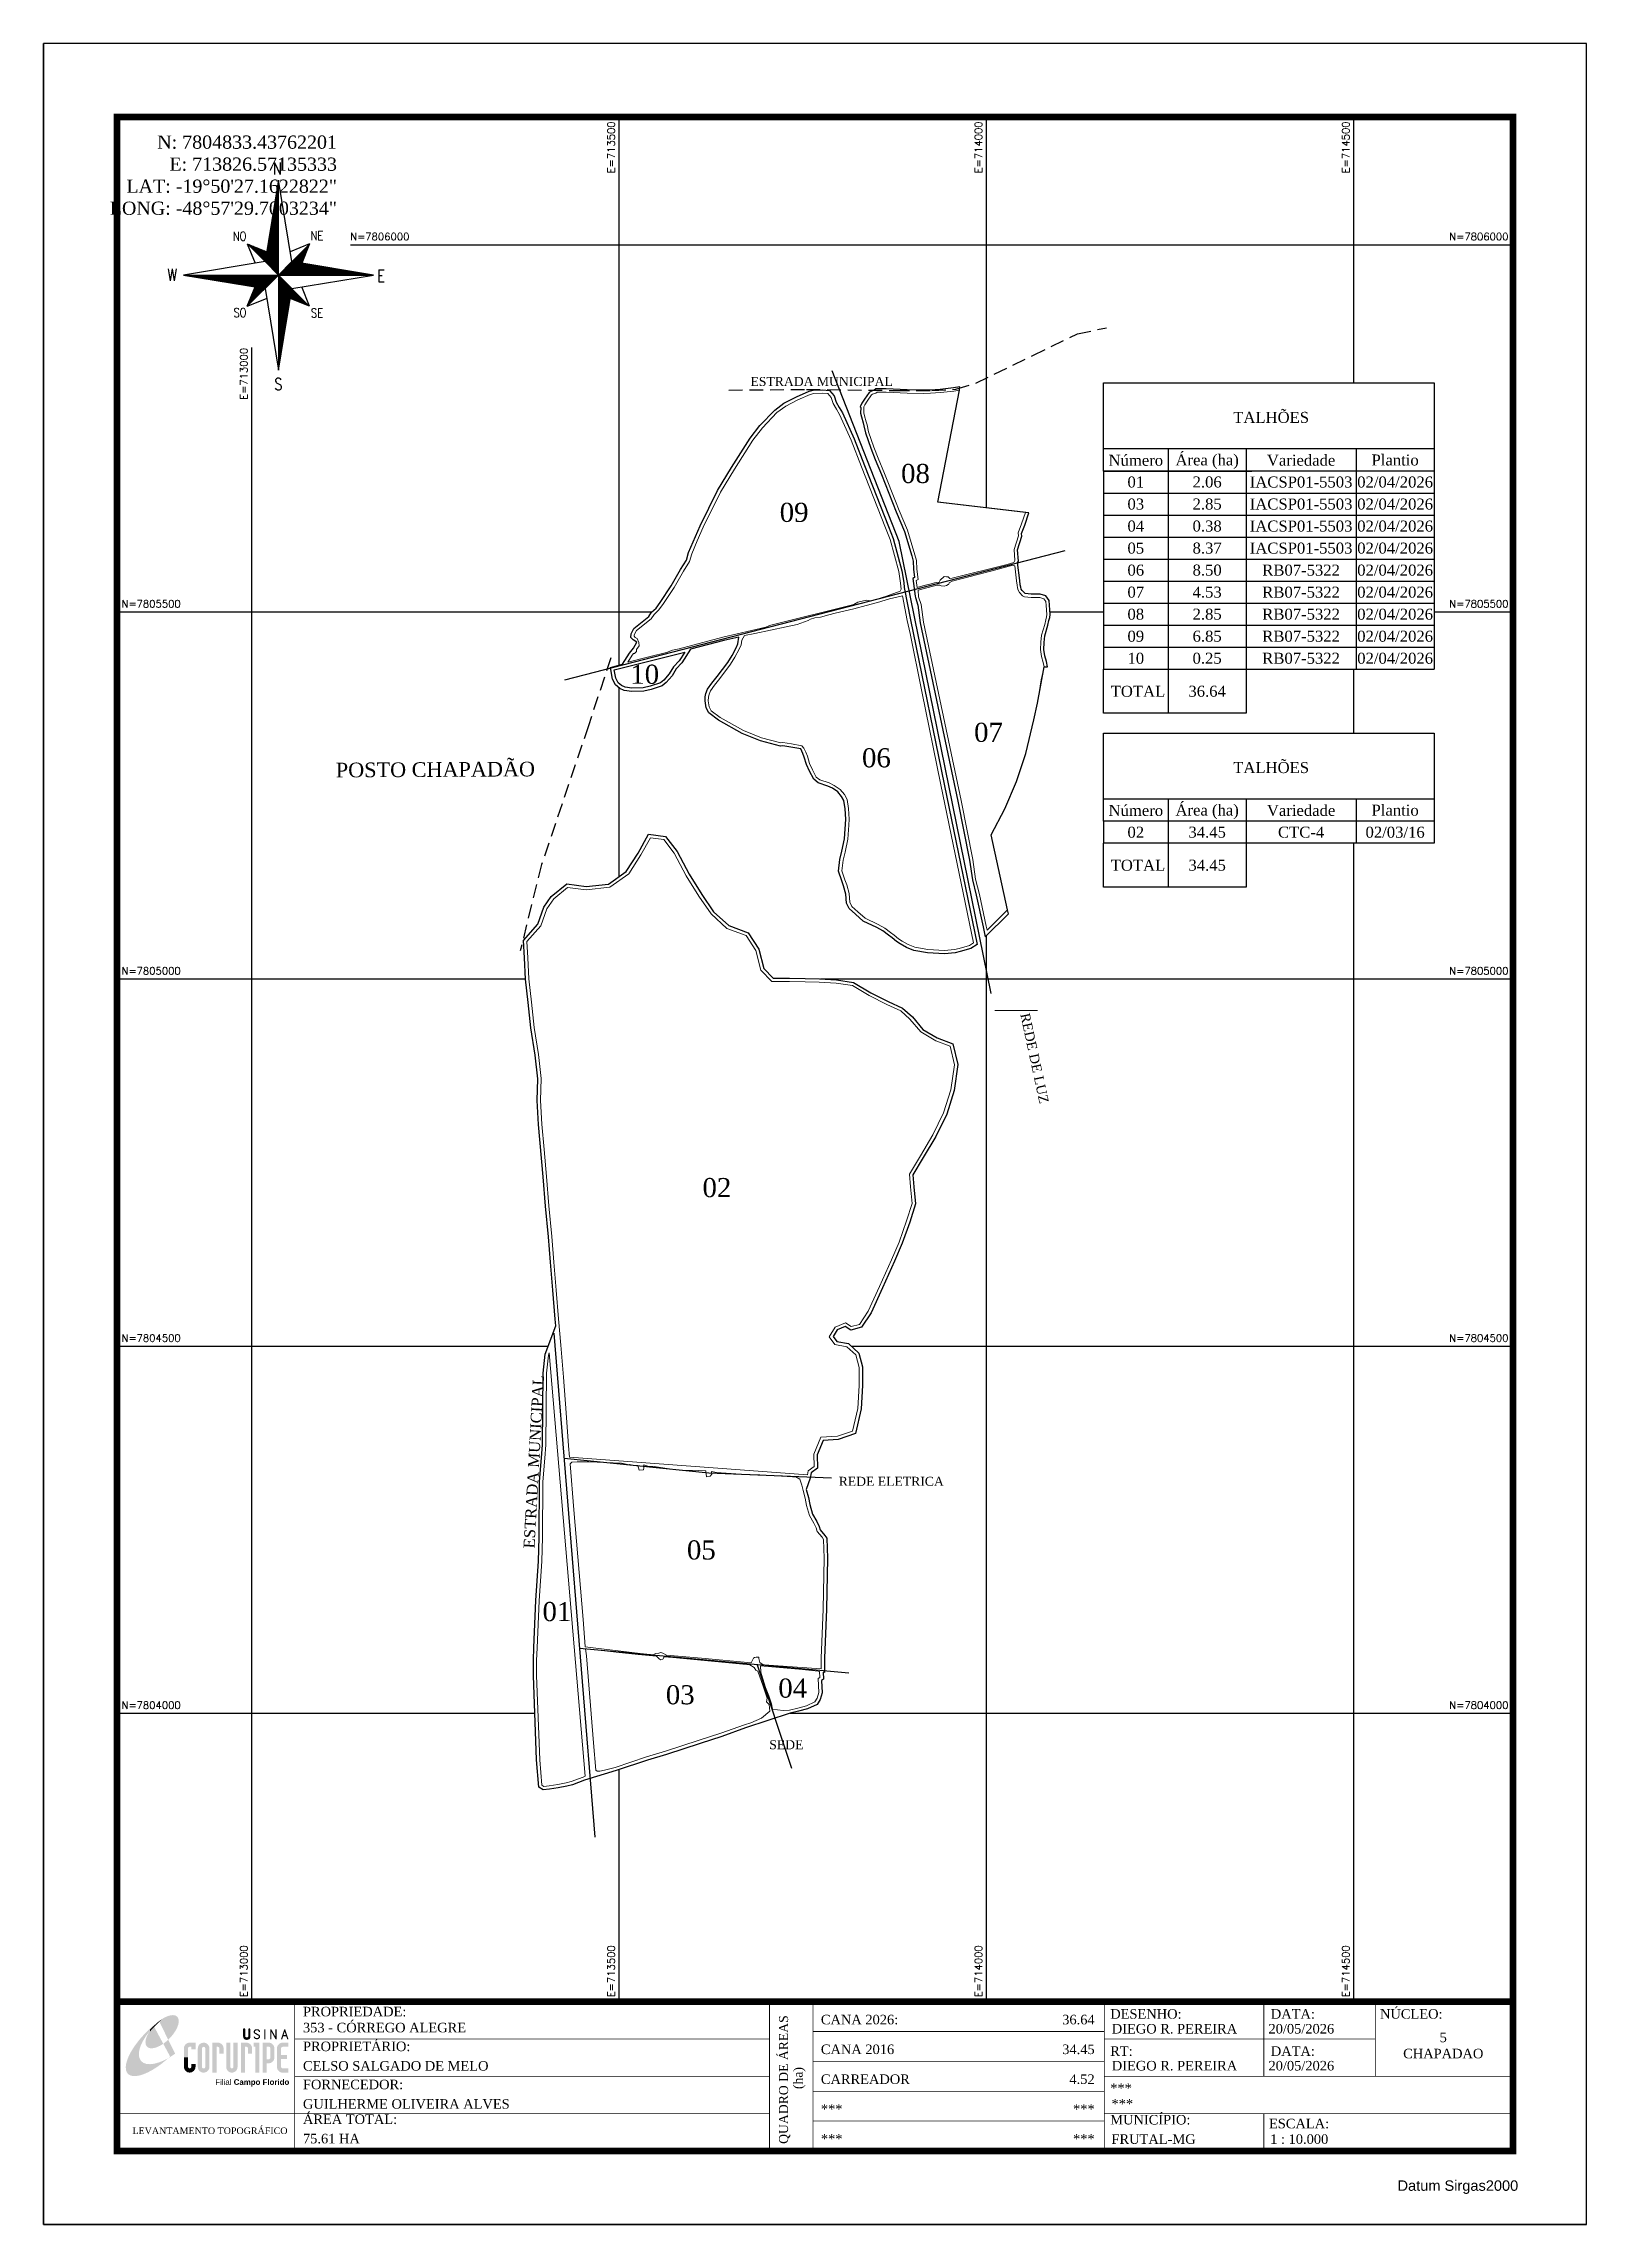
# Model space of a CAD drawing. Extents: x 712717 to 714817, y 7803304 to 7806274.
import ezdxf
from ezdxf.enums import TextEntityAlignment as Align

# ---------------------------------------------------------------- set-up
doc = ezdxf.new("R2010")
doc.units = 0
doc.header["$MEASUREMENT"] = 0
doc.linetypes.add('HIDDEN2', pattern=[0.1875, 0.125, -0.0625])
doc.linetypes.add('LIN0', pattern=[0])
for name, color, linetype, lineweight in [('0114000353', 1, 'Continuous', 25), ('0114000353004', 5, 'Continuous', 25), ('0114000353005', 5, 'Continuous', 25), ('0114000353006', 5, 'Continuous', 25), ('0114000353007', 5, 'Continuous', 25), ('0114000353008', 5, 'Continuous', 25), ('0114000353009', 5, 'Continuous', 25), ('0114000353010', 5, 'Continuous', 25), ('GRID', 8, 'Continuous', 0), ('TEXTO_DIVERSOS', 7, 'Continuous', 5)]:
    doc.layers.add(name, color=color, linetype=linetype, lineweight=lineweight)
for name, color, linetype in [('0114000353001', 5, 'Continuous'), ('0114000353002', 5, 'Continuous'), ('0114000353003', 5, 'Continuous'), ('FOLHA', 5, 'Continuous'), ('Margem', 5, 'Continuous'), ('NUMERAÇÕES', 7, 'Continuous'), ('SETA_NORTE', 3, 'Continuous'), ('TABELAS', 7, 'Continuous'), ('texto', 7, 'Continuous'), ('TG', 7, 'LIN0'), ('XTEXTOINTERNO', 7, 'Continuous')]:
    doc.layers.add(name, color=color, linetype=linetype)
doc.layers.add('MALHA', color=251, linetype='Continuous', true_color=0x505050)
doc.layers.add('NUMERAÇÕES DOS TALHÕES', color=7, linetype='Continuous', true_color=0xffffff)
doc.styles.add('AGROCAD', font='romans.shx')
doc.styles.add('AREAS', font='times.ttf')
doc.styles.add('ARIAL', font='arial.ttf')
doc.styles.add('marcelo', font='arial.ttf')
doc.styles.add('ROMANS', font='')
doc.styles.get('ROMANS').set_extended_font_data('romans.shx')

msp = doc.modelspace()

# ---------------------------------------------------------------- texts
at = {"layer": 'FOLHA', "color": 7, "insert": (712837.5, 7803431.3), "char_height": 9, "attachment_point": 4, "rotation": 0.0001, "style": 'AREAS'}
msp.add_mtext('LEVANTAMENTO TOPOGRÁFICO', dxfattribs=at)
at = {"layer": 'NUMERAÇÕES DOS TALHÕES', "color": 0, "insert": (713115.9, 7806040.3), "char_height": 18, "attachment_point": 9, "style": 'AREAS'}
msp.add_mtext('\\A1;N: 7804833.43762201\\PE: 713826.57135333\\PLAT: -19°50\'27.1622822" \\PLONG: -48°57\'29.7003234" ', dxfattribs=at)
at = {"layer": 'TABELAS', "style": 'AREAS'}
for s, p in [('TALHÕES', (714387.5, 7805766.8)), ('Número', (714203.3, 7805706.8)), ('Área (ha)', (714300.4, 7805706.8)), ('Variedade', (714428.3, 7805706.8)), ('01', (714203.3, 7805676.8)), ('2.06', (714300.4, 7805676.8)), ('IACSP01-5503', (714428.3, 7805676.8)), ('02/04/2026', (714556.3, 7805676.8)), ('03', (714203.3, 7805646.8)), ('2.85', (714300.4, 7805646.8)), ('IACSP01-5503', (714428.3, 7805646.8)), ('02/04/2026', (714556.3, 7805646.8)), ('04', (714203.3, 7805616.8)), ('0.38', (714300.4, 7805616.8)), ('IACSP01-5503', (714428.3, 7805616.8)), ('02/04/2026', (714556.3, 7805616.8)), ('05', (714203.3, 7805586.8)), ('8.37', (714300.4, 7805586.8)), ('IACSP01-5503', (714428.3, 7805586.8)), ('02/04/2026', (714556.3, 7805586.8)), ('06', (714203.3, 7805556.8)), ('8.50', (714300.4, 7805556.8)), ('RB07-5322', (714428.3, 7805556.8)), ('02/04/2026', (714556.3, 7805556.8)), ('07', (714203.3, 7805526.8)), ('4.53', (714300.4, 7805526.8)), ('RB07-5322', (714428.3, 7805526.8)), ('02/04/2026', (714556.3, 7805526.8)), ('08', (714203.3, 7805496.8)), ('2.85', (714300.4, 7805496.8)), ('RB07-5322', (714428.3, 7805496.8)), ('02/04/2026', (714556.3, 7805496.8)), ('09', (714203.3, 7805466.8)), ('6.85', (714300.4, 7805466.8)), ('RB07-5322', (714428.3, 7805466.8)), ('02/04/2026', (714556.3, 7805466.8)), ('10', (714203.3, 7805436.8)), ('0.25', (714300.4, 7805436.8)), ('RB07-5322', (714428.3, 7805436.8)), ('02/04/2026', (714556.3, 7805436.8)), ('36.64', (714300.4, 7805391.8)), ('TALHÕES', (714387.5, 7805289.9)), ('Número', (714203.3, 7805229.9)), ('Área (ha)', (714300.4, 7805229.9)), ('Variedade', (714428.3, 7805229.9)), ('02', (714203.3, 7805199.9)), ('34.45', (714300.4, 7805199.9)), ('CTC-4', (714428.3, 7805199.9)), ('02/03/16', (714556.3, 7805199.9)), ('34.45', (714300.4, 7805154.9))]:
    msp.add_text(s, height=15, dxfattribs=at).set_placement(p, align=Align.MIDDLE)
for p in [(714556.3, 7805706.8), (714556.3, 7805229.9)]:
    msp.add_text('Plantio', height=15, dxfattribs=at).set_placement(p, align=Align.MIDDLE_CENTER)
at = {"layer": 'TABELAS', "color": 1, "style": 'AREAS'}
for p in [(714169.1, 7805384.3), (714169.1, 7805147.4)]:
    msp.add_text('TOTAL', height=15, dxfattribs=at).set_placement(p)
at = {"layer": 'texto', "linetype": 'Continuous', "lineweight": 9, "style": 'marcelo'}
msp.add_text('Datum Sirgas2000', height=14.196, dxfattribs=at).set_placement((714559.6, 7803363.8), align=Align.TOP_LEFT)
at = {"layer": 'texto', "color": 7, "insert": (714058.7, 7804954.6), "char_height": 13, "width": 245.984, "attachment_point": 1, "rotation": 282.172, "style": 'AREAS'}
msp.add_mtext('REDE DE LUZ', dxfattribs=at)
at = {"layer": 'texto', "char_height": 13, "rotation": 0.0001, "style": 'AREAS'}
for s, insert, width, attachment_point in [('{\\fTimes New Roman|b0|i0|c0|p18;\\C7;PROPRIEDADE:}', (713069.6, 7803600.2), 109.095, 1), ('CANA 2026:', (713774.6, 7803589.3), 137.593, 1), ('36.64', (714147.3, 7803589.3), 56.883, 3), ('{\\C7;DESENHO:}', (714168.5, 7803597), 120.605, 1), ('{\\C7;DATA:}', (714387.1, 7803597), 37.533, 1), ('{\\C7;NÚCLEO:}', (714535.7, 7803597), 53.046, 1), ('PROPRIETÁRIO:', (713069.6, 7803552.8), 113.098, 1), ('353 - CÓRREGO ALEGRE', (713069.6, 7803578.4), 297.711, 1), ('DIEGO R. PEREIRA', (714170.6, 7803576.8), 228.388, 1), ('20/05/2026', (714383.9, 7803576.8), 134.444, 1), ('CELSO SALGADO DE MELO', (713069.6, 7803526.3), 308.053, 1), ('CANA 2016', (713774.6, 7803548.8), 141.838, 1), ('34.45', (714147.3, 7803548.8), 46.54, 3), ('RT:', (714168.5, 7803546.4), 104.591, 1), ('DIEGO R. PEREIRA', (714170.6, 7803526.5), 227.588, 1), ('20/05/2026', (714383.9, 7803526.5), 134.444, 1), ('{\\C7;DATA:}', (714387.1, 7803546.4), 37.533, 1), ('FORNECEDOR:', (713069.6, 7803500.9), 104.09, 1), ('CARREADOR', (713774.6, 7803508.1), 141.838, 1), ('4.52', (714147.3, 7803508.1), 46.54, 3), ('***', (714168.5, 7803495.8), 166.216, 1), ('GUILHERME OLIVEIRA ALVES', (713069.6, 7803474.4), 325.044, 1), ('***', (713774.6, 7803467.5), 141.838, 1), ('***', (714147.3, 7803467.5), 46.54, 3), ('***', (714170.2, 7803474.6), 166.216, 1), ('ÁREA TOTAL:', (713069.6, 7803453.6), 166.948, 1), ('{\\C7;MUNICÍPIO:}', (714168.5, 7803452.9), 227.588, 1), ('{\\C7;ESCALA:}', (714384.6, 7803447.7), 51.044, 1), ('75.61 HA', (713069.6, 7803427.2), 178.774, 1), ('***', (713774.6, 7803426.8), 141.838, 1), ('***', (714147.3, 7803426.8), 46.54, 3), ('FRUTAL-MG', (714170.2, 7803426.5), 227.588, 1), ('1 : 10.000', (714386.2, 7803426.5), 124.847, 1)]:
    msp.add_mtext(s, dxfattribs=dict(at, insert=insert, width=width, attachment_point=attachment_point))
at = {"layer": 'texto', "style": 'AREAS'}
for s, insert, char_height, width, attachment_point, rotation, line_spacing_factor in [('QUADRO DE ÁREAS\\P                (ha)', (713717.6, 7803413.5), 12.349, 180.843, 1, 90.0001, 0.958909), ('5 CHAPADAO', (714621.8, 7803565), 13, 107.451, 2, 0.0001, 1.01351)]:
    msp.add_mtext(s, dxfattribs=dict(at, insert=insert, char_height=char_height, width=width, attachment_point=attachment_point, rotation=rotation, line_spacing_factor=line_spacing_factor))
at = {"layer": 'XTEXTOINTERNO', "color": 0, "style": 'AREAS'}
msp.add_text('REDE ELETRICA', height=12.31, dxfattribs=at).set_placement((713798.9, 7804309.7))
at = {"layer": 'XTEXTOINTERNO', "color": 0, "char_height": 12.31, "attachment_point": 1, "style": 'AREAS'}
for s, insert, width in [('ESTRADA MUNICIPAL', (713678.8, 7805819.9), 368.989), ('SEDE', (713704.3, 7803963.3), 55.056)]:
    msp.add_mtext(s, dxfattribs=dict(at, insert=insert, width=width))
at = {"layer": 'XTEXTOINTERNO', "color": 0, "attachment_point": 1, "style": 'AREAS'}
for s, insert, char_height, width, rotation in [('POSTO CHAPADÃO', (713114.3, 7805294.5), 20, 295.875, 0.3146), ('ESTRADA MUNICIPAL', (713369.7, 7804225), 15, 358.931, 86.7969)]:
    msp.add_mtext(s, dxfattribs=dict(at, insert=insert, char_height=char_height, width=width, rotation=rotation))

# ---------------------------------------------------------------- blocks, each defined once
blk = doc.blocks.new('A$C7F984228')
at = {"layer": 'SETA_NORTE', "linetype": 'Continuous'}
h = blk.add_hatch(dxfattribs=at)
h.set_pattern_fill('ANSI31', color=256, scale=5, angle=-90, style=0)
h.set_pattern_definition([(315, (-7849212.488, 504478.853), (11.22532015, 11.22532015), [])])
h.paths.add_polyline_path([(2671, 3542), (2716, 3816), (2183, 4030)])
h = blk.add_hatch(dxfattribs=at)
h.set_pattern_fill('ANSI31', color=256, scale=5, angle=180, style=0)
h.set_pattern_definition([(225, (504349.028, 7855425.992), (11.22532015, -11.22532015), [])])
h.paths.add_polyline_path([(3412, 3542), (3686, 3497), (3900, 4030)])
h = blk.add_hatch(dxfattribs=at)
h.set_pattern_fill('ANSI31', color=256, scale=5, style=0)
h.set_pattern_definition([(45, (-498265.35, -7849082.662), (-11.22532015, 11.22532015), [])])
h.paths.add_polyline_path([(2671, 2801), (2397, 2846), (2183, 2313)])
h = blk.add_hatch(dxfattribs=at)
h.set_pattern_fill('ANSI31', color=256, scale=5, angle=90, style=0)
h.set_pattern_definition([(135, (7855296.166, -498135.524), (-11.22532015, -11.22532015), [])])
h.paths.add_polyline_path([(3412, 2801), (3367, 2527), (3900, 2313)])
for p, q in [((2972, 5366), (3042, 5437)), ((2976, 5394), (3042, 5460)), ((2981, 5422), (3042, 5483)), ((2985, 5450), (3042, 5506)), ((2990, 5477), (3042, 5529)), ((2994, 5505), (3042, 5552)), ((2999, 5533), (3042, 5576)), ((3004, 5561), (3042, 5599)), ((3008, 5588), (3042, 5622)), ((3013, 5616), (3042, 5645)), ((3017, 5644), (3042, 5668)), ((3022, 5671), (3042, 5691)), ((3026, 5699), (3042, 5715)), ((3031, 5727), (3042, 5738)), ((3036, 5755), (3042, 5761)), ((3040, 5782), (3042, 5784)), ((2853, 4645), (3042, 4834)), ((2857, 4673), (3042, 4857)), ((2862, 4701), (3042, 4881)), ((2867, 4729), (3042, 4904)), ((2871, 4756), (3042, 4927)), ((2876, 4784), (3042, 4950)), ((2880, 4812), (3042, 4973)), ((2885, 4839), (3042, 4996)), ((2889, 4867), (3042, 5020)), ((2894, 4895), (3042, 5043)), ((2899, 4923), (3042, 5066)), ((2903, 4950), (3042, 5089)), ((2908, 4978), (3042, 5112)), ((2912, 5006), (3042, 5135)), ((2917, 5034), (3042, 5159)), ((2921, 5061), (3042, 5182)), ((2926, 5089), (3042, 5205)), ((2931, 5117), (3042, 5228)), ((2935, 5145), (3042, 5251)), ((2940, 5172), (3042, 5274)), ((2944, 5200), (3042, 5298)), ((2949, 5228), (3042, 5321)), ((2953, 5255), (3042, 5344)), ((2958, 5283), (3042, 5367)), ((2963, 5311), (3042, 5390)), ((2967, 5339), (3042, 5413)), ((2734, 3924), (3042, 4232)), ((2739, 3952), (3042, 4255)), ((2743, 3980), (3042, 4278)), ((2748, 4007), (3042, 4301)), ((2752, 4035), (3042, 4325)), ((2757, 4063), (3042, 4348)), ((2762, 4091), (3042, 4371)), ((2766, 4118), (3042, 4394)), ((2771, 4146), (3042, 4417)), ((2775, 4174), (3042, 4440)), ((2780, 4202), (3042, 4464)), ((2784, 4229), (3042, 4487)), ((2789, 4257), (3042, 4510)), ((2794, 4285), (3042, 4533)), ((2798, 4313), (3042, 4556)), ((2803, 4340), (3042, 4579)), ((2807, 4368), (3042, 4603)), ((2812, 4396), (3042, 4626)), ((2816, 4423), (3042, 4649)), ((2821, 4451), (3042, 4672)), ((2825, 4479), (3042, 4695)), ((2830, 4507), (3042, 4718)), ((2835, 4534), (3042, 4742)), ((2839, 4562), (3042, 4765)), ((2844, 4590), (3042, 4788)), ((2848, 4618), (3042, 4811)), ((2183, 4030), (2716, 3816)), ((2183, 4030), (2397, 3497)), ((2674, 3540), (3042, 3908)), ((2675, 3564), (3042, 3931)), ((2679, 3591), (3042, 3954)), ((2684, 3619), (3042, 3977)), ((2685, 3528), (3042, 3885)), ((2688, 3647), (3042, 4000)), ((2693, 3675), (3042, 4024)), ((2697, 3517), (3042, 3861)), ((2698, 3702), (3042, 4047)), ((2702, 3730), (3042, 4070)), ((2707, 3758), (3042, 4093)), ((2709, 3505), (3042, 3838)), ((2711, 3786), (3042, 4116)), ((2716, 3813), (3042, 4139)), ((2720, 3841), (3042, 4163)), ((2720, 3493), (3042, 3815)), ((2725, 3869), (3042, 4186)), ((2730, 3897), (3042, 4209)), ((2732, 3482), (3042, 3792)), ((2743, 3470), (3042, 3769)), ((2755, 3459), (3042, 3746)), ((2766, 3447), (3042, 3722)), ((2778, 3435), (3042, 3699)), ((2790, 3424), (3042, 3676)), ((2801, 3412), (3042, 3653)), ((2813, 3401), (3042, 3630)), ((3900, 4030), (3367, 3816)), ((3900, 4030), (3686, 3497)), ((428, 3170), (429, 3172)), ((448, 3167), (453, 3172)), ((468, 3164), (476, 3172)), ((488, 3161), (499, 3172)), ((508, 3157), (522, 3172)), ((528, 3154), (545, 3172)), ((548, 3151), (568, 3172)), ((567, 3148), (592, 3172)), ((587, 3144), (615, 3172)), ((607, 3141), (638, 3172)), ((627, 3138), (661, 3172)), ((647, 3134), (684, 3172)), ((667, 3131), (707, 3172)), ((687, 3128), (731, 3172)), ((707, 3125), (754, 3172)), ((727, 3121), (777, 3172)), ((746, 3118), (800, 3172)), ((766, 3115), (823, 3172)), ((786, 3112), (846, 3172)), ((806, 3108), (870, 3172)), ((826, 3105), (893, 3172)), ((846, 3102), (916, 3172)), ((866, 3098), (939, 3172)), ((886, 3095), (962, 3172)), ((906, 3092), (985, 3172)), ((925, 3089), (1009, 3172)), ((945, 3085), (1032, 3172)), ((965, 3082), (1055, 3172)), ((985, 3079), (1078, 3172)), ((1005, 3075), (1101, 3172)), ((1025, 3072), (1124, 3172)), ((1045, 3069), (1148, 3172)), ((1065, 3066), (1171, 3172)), ((1085, 3062), (1194, 3172)), ((1104, 3059), (1217, 3172)), ((1124, 3056), (1240, 3172)), ((1144, 3053), (1263, 3172)), ((1164, 3049), (1287, 3172)), ((1184, 3046), (1310, 3172)), ((1204, 3043), (1333, 3172)), ((1224, 3039), (1356, 3172)), ((1244, 3036), (1379, 3172)), ((1264, 3033), (1402, 3172)), ((1283, 3030), (1426, 3172)), ((1303, 3026), (1449, 3172)), ((1323, 3023), (1472, 3172)), ((1343, 3020), (1495, 3172)), ((1363, 3017), (1518, 3172)), ((1383, 3013), (1541, 3172)), ((1403, 3010), (1565, 3172)), ((1423, 3007), (1588, 3172)), ((1443, 3003), (1611, 3172)), ((1462, 3000), (1634, 3172)), ((1482, 2997), (1657, 3172)), ((1502, 2994), (1680, 3172)), ((1522, 2990), (1704, 3172)), ((1542, 2987), (1727, 3172)), ((1562, 2984), (1750, 3172)), ((1582, 2980), (1773, 3172)), ((1602, 2977), (1796, 3172)), ((1622, 2974), (1819, 3172)), ((1641, 2971), (1843, 3172)), ((1661, 2967), (1866, 3172)), ((1681, 2964), (1889, 3172)), ((1701, 2961), (1912, 3172)), ((1721, 2958), (1935, 3172)), ((1741, 2954), (1958, 3172)), ((1761, 2951), (1982, 3172)), ((1781, 2948), (2005, 3172)), ((1801, 2944), (2028, 3172)), ((1820, 2941), (2051, 3172)), ((1840, 2938), (2074, 3172)), ((1860, 2935), (2097, 3172)), ((1880, 2931), (2120, 3172)), ((1900, 2928), (2144, 3172)), ((1920, 2925), (2167, 3172)), ((1940, 2921), (2190, 3172)), ((1960, 2918), (2213, 3172)), ((1980, 2915), (2236, 3172)), ((1999, 2912), (2259, 3172)), ((2019, 2908), (2283, 3172)), ((2039, 2905), (2306, 3172)), ((2059, 2902), (2329, 3172)), ((2079, 2899), (2352, 3172)), ((2099, 2895), (2375, 3172)), ((2119, 2892), (2398, 3172)), ((2139, 2889), (2422, 3172)), ((2159, 2885), (2445, 3172)), ((2178, 2882), (2468, 3172)), ((3042, 3172), (2183, 2313)), ((2198, 2879), (2491, 3172)), ((2218, 2876), (2514, 3172)), ((2238, 2872), (2537, 3172)), ((2258, 2869), (2561, 3172)), ((2278, 2866), (2584, 3172)), ((2298, 2863), (2607, 3172)), ((2318, 2859), (2630, 3172)), ((2338, 2856), (2653, 3172)), ((2357, 2853), (2676, 3172)), ((2377, 2849), (2700, 3172)), ((2397, 2846), (2723, 3172)), ((2417, 2843), (2746, 3172)), ((2437, 2840), (2769, 3172)), ((2457, 2836), (2792, 3172)), ((2477, 2833), (2815, 3172)), ((2497, 2830), (2839, 3172)), ((2517, 2826), (2862, 3172)), ((2536, 2823), (2885, 3172)), ((2556, 2820), (2908, 3172)), ((2576, 2817), (2931, 3172)), ((2596, 2813), (2954, 3172)), ((2616, 2810), (2978, 3172)), ((2636, 2807), (3001, 3172)), ((2656, 2804), (3024, 3172)), ((2824, 3389), (3042, 3607)), ((2836, 3378), (3042, 3583)), ((2848, 3366), (3042, 3560)), ((2859, 3354), (3042, 3537)), ((2871, 3343), (3042, 3514)), ((2882, 3331), (3042, 3491)), ((2894, 3320), (3042, 3468)), ((2905, 3308), (3042, 3444)), ((2917, 3296), (3042, 3421)), ((2929, 3285), (3042, 3398)), ((2940, 3273), (3042, 3375)), ((2952, 3262), (3042, 3352)), ((2963, 3250), (3042, 3329)), ((2975, 3239), (3042, 3305)), ((2987, 3227), (3042, 3282)), ((2998, 3215), (3042, 3259)), ((3010, 3204), (3042, 3236)), ((3021, 3192), (3042, 3213)), ((3033, 3181), (3042, 3190)), ((3042, 3166), (3044, 3169)), ((3042, 3143), (3056, 3157)), ((3042, 3120), (3068, 3146)), ((3042, 3097), (3079, 3134)), ((3042, 3074), (3091, 3123)), ((3042, 3051), (3102, 3111)), ((3042, 3027), (3114, 3100)), ((3042, 3004), (3126, 3088)), ((3042, 2981), (3137, 3076)), ((3042, 2958), (3149, 3065)), ((3042, 2935), (3160, 3053)), ((3042, 2912), (3172, 3042)), ((3042, 2888), (3183, 3030)), ((3042, 2865), (3195, 3018)), ((3047, 3172), (3417, 3542)), ((3070, 3172), (3437, 3538)), ((3093, 3172), (3457, 3535)), ((3117, 3172), (3477, 3532)), ((3140, 3172), (3497, 3528)), ((3163, 3172), (3516, 3525)), ((3186, 3172), (3536, 3522)), ((3209, 3172), (3556, 3519)), ((3232, 3172), (3576, 3515)), ((3256, 3172), (3596, 3512)), ((3279, 3172), (3616, 3509)), ((3302, 3172), (3636, 3506)), ((3325, 3172), (3656, 3502)), ((3348, 3172), (3676, 3499)), ((3371, 3172), (3695, 3496)), ((3395, 3172), (3715, 3492)), ((3418, 3172), (3735, 3489)), ((3441, 3172), (3755, 3486)), ((3464, 3172), (3775, 3483)), ((3487, 3172), (3795, 3479)), ((3510, 3172), (3815, 3476)), ((3534, 3172), (3835, 3473)), ((3557, 3172), (3855, 3469)), ((3580, 3172), (3874, 3466)), ((3603, 3172), (3894, 3463)), ((3626, 3172), (3914, 3460)), ((3649, 3172), (3934, 3456)), ((3673, 3172), (3954, 3453)), ((3696, 3172), (3974, 3450)), ((3719, 3172), (3994, 3447)), ((3742, 3172), (4014, 3443)), ((3765, 3172), (4034, 3440)), ((3788, 3172), (4053, 3437)), ((3812, 3172), (4073, 3433)), ((3835, 3172), (4093, 3430)), ((3858, 3172), (4113, 3427)), ((3881, 3172), (4133, 3424)), ((3904, 3172), (4153, 3420)), ((3927, 3172), (4173, 3417)), ((3951, 3172), (4193, 3414)), ((3974, 3172), (4213, 3411)), ((3997, 3172), (4232, 3407)), ((4020, 3172), (4252, 3404)), ((4043, 3172), (4272, 3401)), ((4066, 3172), (4292, 3397)), ((4090, 3172), (4312, 3394)), ((4113, 3172), (4332, 3391)), ((4136, 3172), (4352, 3388)), ((4159, 3172), (4372, 3384)), ((4182, 3172), (4392, 3381)), ((4205, 3172), (4411, 3378)), ((4228, 3172), (4431, 3374)), ((4252, 3172), (4451, 3371)), ((4275, 3172), (4471, 3368)), ((4298, 3172), (4491, 3365)), ((4321, 3172), (4511, 3361)), ((4344, 3172), (4531, 3358)), ((4367, 3172), (4551, 3355)), ((4391, 3172), (4571, 3352)), ((4414, 3172), (4590, 3348)), ((4437, 3172), (4610, 3345)), ((4460, 3172), (4630, 3342)), ((4483, 3172), (4650, 3338)), ((4506, 3172), (4670, 3335)), ((4530, 3172), (4690, 3332)), ((4553, 3172), (4710, 3329)), ((4576, 3172), (4730, 3325)), ((4599, 3172), (4750, 3322)), ((4622, 3172), (4769, 3319)), ((4645, 3172), (4789, 3316)), ((4669, 3172), (4809, 3312)), ((4692, 3172), (4829, 3309)), ((4715, 3172), (4849, 3306)), ((4738, 3172), (4869, 3302)), ((4761, 3172), (4889, 3299)), ((4784, 3172), (4909, 3296)), ((4808, 3172), (4929, 3293)), ((4831, 3172), (4948, 3289)), ((4854, 3172), (4968, 3286)), ((4877, 3172), (4988, 3283)), ((4900, 3172), (5008, 3279)), ((4923, 3172), (5028, 3276)), ((4947, 3172), (5048, 3273)), ((4970, 3172), (5068, 3270)), ((4993, 3172), (5088, 3266)), ((5016, 3172), (5108, 3263)), ((5039, 3172), (5127, 3260)), ((5062, 3172), (5147, 3257)), ((5086, 3172), (5167, 3253)), ((5109, 3172), (5187, 3250)), ((5132, 3172), (5207, 3247)), ((5155, 3172), (5227, 3243)), ((5178, 3172), (5247, 3240)), ((5201, 3172), (5267, 3237)), ((5225, 3172), (5287, 3234)), ((5248, 3172), (5306, 3230)), ((5271, 3172), (5326, 3227)), ((5294, 3172), (5346, 3224)), ((5317, 3172), (5366, 3221)), ((5340, 3172), (5386, 3217)), ((5364, 3172), (5406, 3214)), ((5387, 3172), (5426, 3211)), ((5410, 3172), (5446, 3207)), ((5433, 3172), (5466, 3204)), ((5456, 3172), (5485, 3201)), ((5479, 3172), (5505, 3198)), ((5503, 3172), (5525, 3194)), ((5526, 3172), (5545, 3191)), ((5549, 3172), (5565, 3188)), ((5572, 3172), (5585, 3184)), ((5595, 3172), (5605, 3181)), ((5618, 3172), (5625, 3178)), ((5642, 3172), (5645, 3175)), ((2183, 2313), (2397, 2846)), ((2183, 2313), (2716, 2527)), ((3042, 2842), (3207, 3007)), ((3042, 2819), (3218, 2995)), ((3042, 2796), (3230, 2984)), ((3042, 2773), (3241, 2972)), ((3042, 2749), (3253, 2961)), ((3042, 2726), (3265, 2949)), ((3042, 2703), (3276, 2937)), ((3042, 2680), (3288, 2926)), ((3042, 2657), (3299, 2914)), ((3042, 2634), (3311, 2903)), ((3042, 2610), (3322, 2891)), ((3042, 2587), (3334, 2879)), ((3042, 2564), (3346, 2868)), ((3042, 2541), (3357, 2856)), ((3042, 2518), (3369, 2845)), ((3042, 2495), (3380, 2833)), ((3042, 2471), (3392, 2822)), ((3042, 2448), (3404, 2810)), ((3042, 2425), (3411, 2795)), ((3042, 2402), (3407, 2767)), ((3042, 2379), (3402, 2739)), ((3042, 2356), (3398, 2712)), ((3042, 2332), (3393, 2684)), ((3042, 2309), (3389, 2656)), ((3042, 2286), (3384, 2628)), ((3042, 2263), (3379, 2601)), ((3042, 2240), (3375, 2573)), ((3042, 2217), (3370, 2545)), ((3042, 2193), (3366, 2517)), ((3042, 2170), (3361, 2490)), ((3042, 2147), (3357, 2462)), ((3042, 2124), (3352, 2434)), ((3042, 2101), (3347, 2406)), ((3900, 2313), (3367, 2527)), ((3900, 2313), (3686, 2846)), ((3042, 2078), (3343, 2379)), ((3042, 2055), (3338, 2351)), ((3042, 2031), (3334, 2323)), ((3042, 2008), (3329, 2296)), ((3042, 1985), (3325, 2268)), ((3042, 1962), (3320, 2240)), ((3042, 1939), (3316, 2212)), ((3042, 1916), (3311, 2185)), ((3042, 1892), (3306, 2157)), ((3042, 1869), (3302, 2129)), ((3042, 1846), (3297, 2101)), ((3042, 1823), (3293, 2074)), ((3042, 1800), (3288, 2046)), ((3042, 1777), (3284, 2018)), ((3042, 1753), (3279, 1990)), ((3042, 1730), (3274, 1963)), ((3042, 1707), (3270, 1935)), ((3042, 1684), (3265, 1907)), ((3042, 1661), (3261, 1880)), ((3042, 1638), (3256, 1852)), ((3042, 1614), (3252, 1824)), ((3042, 1591), (3247, 1796)), ((3042, 1568), (3242, 1769)), ((3042, 1545), (3238, 1741)), ((3042, 1522), (3233, 1713)), ((3042, 1499), (3229, 1685)), ((3042, 1475), (3224, 1658)), ((3042, 1452), (3220, 1630)), ((3042, 1429), (3215, 1602)), ((3042, 1406), (3210, 1575)), ((3042, 1383), (3206, 1547)), ((3042, 1360), (3201, 1519)), ((3042, 1336), (3197, 1491)), ((3042, 1313), (3192, 1464)), ((3042, 1290), (3188, 1436)), ((3042, 1267), (3183, 1408)), ((3042, 1244), (3178, 1380)), ((3042, 1221), (3174, 1353)), ((3042, 1197), (3169, 1325)), ((3042, 1174), (3165, 1297)), ((3042, 1151), (3160, 1269)), ((3042, 1128), (3156, 1242)), ((3042, 1105), (3151, 1214)), ((3042, 1082), (3146, 1186)), ((3042, 1058), (3142, 1159)), ((3042, 1035), (3137, 1131)), ((3042, 1012), (3133, 1103)), ((3042, 989), (3128, 1075)), ((3042, 966), (3124, 1048)), ((3042, 943), (3119, 1020)), ((3042, 919), (3115, 992)), ((3042, 896), (3110, 964)), ((3042, 873), (3105, 937)), ((3042, 850), (3101, 909)), ((3042, 827), (3096, 881)), ((3042, 804), (3092, 853)), ((3042, 780), (3087, 826)), ((3042, 757), (3083, 798)), ((3042, 734), (3078, 770)), ((3042, 711), (3073, 743)), ((3042, 688), (3069, 715)), ((3042, 665), (3064, 687)), ((3042, 641), (3060, 659)), ((3042, 618), (3055, 632)), ((3042, 595), (3051, 604)), ((3042, 572), (3046, 576))]:
    blk.add_line(p, q, dxfattribs=at)
blk.add_lwpolyline([(3412, 2801), (5663, 3172), (3412, 3542), (3042, 5792), (2671, 3542), (421, 3172), (2671, 2801), (3042, 551)], close=True, dxfattribs=at)
for points in [[(3042, 3172), (3042, 5792)], [(421, 3172), (5663, 3172)], [(3042, 3172), (2671, 3542)], [(3042, 3172), (2671, 2801)], [(3042, 3172), (3412, 3542)], [(3042, 3172), (3412, 2801)], [(3042, 3172), (3042, 551)]]:
    blk.add_lwpolyline(points, dxfattribs=at)
at = {"layer": 'TEXTO_DIVERSOS', "color": 0, "lineweight": 30, "style": 'ROMANS', "width": 0.8}
for s, height, p in [('N ', 325, (2890, 5949)), ('NO', 250, (1784, 4117)), ('NE', 250, (3926, 4135)), ('W', 325, (-25, 3016)), ('E', 325, (5767, 2986)), ('SO', 250, (1801, 2010)), ('SE', 250, (3938, 2001)), ('S', 325, (2930, 0))]:
    blk.add_text(s, height=height, dxfattribs=at).set_placement(p)
blk = doc.blocks.new('A$C78F83FB3')
at = {"layer": 'Margem'}
h = blk.add_hatch(color=20, dxfattribs=at)
edge = h.paths.add_edge_path()
edge.add_ellipse((19.49, 23.77), major_axis=(-6.68, -6.67), ratio=0.469426, start_angle=292.73277, end_angle=601.25787)
edge.add_ellipse((22.83, 22.05), major_axis=(12.64, 11.29), ratio=0.457614, start_angle=79.90686, end_angle=107.91393)
edge = h.paths.add_edge_path()
edge.add_ellipse((18.28, 18.7), major_axis=(13.95, 13.59), ratio=0.386848, start_angle=63.96117, end_angle=264.59932)
edge.add_ellipse((22.83, 22.05), major_axis=(12.64, 11.29), ratio=0.457614, start_angle=107.91393, end_angle=245.11815, ccw=False)
edge.add_ellipse((19.49, 23.77), major_axis=(-6.68, -6.67), ratio=0.469426, start_angle=241.25787, end_angle=292.73277, ccw=False)
for color, points in [(20, [(15.46, 26.12), (14.17, 24.81), (14.06, 24.24), (14.39, 23.97), (14.67, 24.54), (19.47, 29.32), (18.48, 28.66), (17.31, 27.78)]), (7, [(58.42, 24.9), (57.9, 24.9), (57.9, 21.73, -0.414214), (57.15, 20.98), (56.84, 20.98, -0.414214), (56.09, 21.73), (56.09, 24.9), (55.57, 24.9), (55.57, 21.73, 0.414214), (56.84, 20.46), (57.15, 20.46, 0.414214), (58.42, 21.73)]), (7, [(61.7, 24.9), (61.23, 24.9, 0.396318), (60.04, 23.78), (60.04, 23.72, 0.151912), (60.39, 22.97), (60.46, 22.92), (62.18, 22), (62.85, 21.83, 0.12407), (62.51, 22.42), (60.75, 23.36, -0.13192), (60.56, 23.77, -0.385578), (61.23, 24.37), (61.7, 24.37, -0.414214), (62.37, 23.7), (62.89, 23.7, 0.414214)]), (7, [(62.37, 23.7), (62.89, 23.7, 0.414214), (61.7, 24.9), (61.23, 24.9, 0.396318), (60.04, 23.78), (60.04, 23.72, 0.151912), (60.39, 22.97), (60.46, 22.92), (62.18, 22), (62.18, 22, -0.131921), (62.37, 21.59, -0.385578), (61.7, 20.98), (61.23, 20.98, -0.414214), (60.56, 21.65), (60.04, 21.65, 0.414214), (61.23, 20.46), (61.7, 20.46, 0.402546), (62.89, 21.61, 0.165292), (62.51, 22.42), (60.75, 23.36, -0.13192), (60.56, 23.77, -0.385578), (61.23, 24.37), (61.7, 24.37, -0.414214)]), (7, [(30.97, 12.46), (29.13, 12.46), (29.13, 8.21, 1), (34.29, 8.21), (34.29, 9.41), (32.45, 9.41), (32.45, 8.21, -1), (30.97, 8.21)])]:
    blk.add_hatch(color=color, dxfattribs=at).paths.add_polyline_path(points)
h = blk.add_hatch(color=7, dxfattribs=at)
h.paths.add_polyline_path([(65.24, 24.9), (64.72, 24.9), (64.72, 20.46), (65.24, 20.46)])
h.paths.add_polyline_path([(67.38, 20.46), (67.9, 20.46), (67.9, 23.74), (69.74, 20.46), (70.23, 20.46), (70.23, 24.9), (69.71, 24.9), (69.71, 21.58), (67.85, 24.9), (67.38, 24.9)])
h.paths.add_polyline_path([(72.17, 20.46), (72.72, 20.46), (73.14, 21.73), (74.49, 21.73), (74.9, 20.46), (75.45, 20.46), (74, 24.9), (73.62, 24.9)])
h.paths.add_polyline_path([(73.81, 23.8), (74.32, 22.25), (73.31, 22.25)], flags=16)
h = blk.add_hatch(color=7, dxfattribs=at)
h.paths.add_polyline_path([(31.71, 18.93, 0.414214), (29.13, 16.35), (29.13, 12.46), (30.97, 12.46), (30.97, 16.35, -0.414214), (31.71, 17.09), (32.45, 17.09), (32.45, 16.02), (34.29, 16.02), (34.29, 18.93)])
h.paths.add_polyline_path([(44.15, 17.09, -0.414214), (44.89, 16.35), (44.89, 14.1), (46.72, 14.1), (46.72, 16.17, 0.433937), (44.15, 18.93), (41.77, 18.93), (41.77, 12.46), (43.61, 12.46), (43.61, 17.09)])
h.paths.add_polyline_path([(43.61, 12.46), (41.77, 12.46), (41.77, 5.62), (43.61, 5.62)])
h.paths.add_polyline_path([(47.92, 12.46), (49.75, 12.46), (49.75, 18.93), (47.92, 18.93)])
h.paths.add_polyline_path([(52.91, 18.93), (51.08, 18.93), (51.08, 12.46), (52.91, 12.46)])
h.paths.add_polyline_path([(51.08, 8.12, -1), (49.75, 8.12), (49.75, 12.46), (47.92, 12.46), (47.92, 8.12, 1), (52.91, 8.12), (52.91, 12.46), (51.08, 12.46)])
h.paths.add_polyline_path([(54.41, 12.46), (56.25, 12.46), (56.25, 17.09), (56.79, 17.09, -0.414214), (57.53, 16.35), (57.53, 14.1), (59.36, 14.1), (59.36, 16.17, 0.433937), (56.79, 18.93), (54.41, 18.93)])
h.paths.add_polyline_path([(56.25, 12.46), (54.41, 12.46), (54.41, 5.62), (56.25, 5.62)])
h.paths.add_polyline_path([(60.73, 12.46), (62.58, 12.46), (62.58, 18.93), (60.02, 18.93), (60.02, 17.08), (60.73, 17.08)])
h.paths.add_polyline_path([(62.58, 12.46), (60.73, 12.46), (60.73, 5.62), (62.58, 5.62)])
h.paths.add_polyline_path([(64.06, 12.46), (65.82, 12.46), (65.82, 17.17), (66.66, 17.17, -0.450417), (67.48, 16.25), (67.48, 12.46), (69.24, 12.46, 0.002307), (69.24, 12.48, 0.005282), (69.23, 12.54, -0.000938), (69.23, 12.53), (69.23, 16.17, 0.433937), (66.66, 18.93), (64.06, 18.93)])
h.paths.add_polyline_path([(64.06, 5.62), (65.82, 5.62), (65.82, 9.77), (66.66, 9.77, 0.426056), (69.24, 12.46), (67.48, 12.46), (67.48, 12.45, -0.450417), (66.66, 11.53), (65.82, 11.53), (65.82, 12.46), (64.06, 12.46)])
h.paths.add_polyline_path([(70.37, 12.46), (74.87, 12.46), (74.87, 13.44), (72.21, 13.44), (72.21, 16.35, -0.414214), (72.95, 17.09), (75.38, 17.09), (75.38, 18.93), (72.95, 18.93, 0.414214), (70.37, 16.35)])
h.paths.add_polyline_path([(72.21, 11.62), (74.87, 11.62), (74.87, 12.46), (70.37, 12.46), (70.37, 8.21, 0.414214), (72.95, 5.62), (75.38, 5.62), (75.38, 7.47), (72.95, 7.47, -0.414214), (72.21, 8.21)])
h = blk.add_hatch(color=7, dxfattribs=at)
h.paths.add_polyline_path([(35.29, 16.35), (35.29, 8.21, 1), (40.46, 8.21, 0.016978), (40.45, 8.38), (40.45, 16.17, 0.433937), (37.88, 18.93), (37.87, 18.93, 0.41391)])
h.paths.add_polyline_path([(38.62, 16.35), (38.62, 8.21, -1), (37.13, 8.21), (37.13, 16.35, -1)], flags=16)
at = {"layer": 'Margem', "color": 7}
blk.add_lwpolyline([(58.42, 24.9), (57.9, 24.9), (57.9, 21.73, -0.414214), (57.15, 20.98), (56.84, 20.98, -0.414214), (56.09, 21.73), (56.09, 24.9), (55.57, 24.9), (55.57, 21.73, 0.414214), (56.84, 20.46), (57.15, 20.46, 0.414214), (58.42, 21.73), (58.42, 24.9)], format="xyb", close=True, dxfattribs=at)
at = {"layer": 'Margem', "color": 252, "insert": (43.05, 2.72), "char_height": 2.5, "attachment_point": 1, "style": 'ARIAL'}
blk.add_mtext_dynamic_manual_height_columns('Filial {\\fArial|b1|i0|c0|p34;Campo Florido}', width=33.0271, gutter_width=2.46, heights=[2.95], dxfattribs=at)
blk = doc.blocks.new('d')
at = {"layer": 'Margem', "linetype": 'ByBlock', "xscale": 7.64501357423452, "yscale": 7.64501357423452, "zscale": 7.64501357423452}
blk.add_blockref('A$C78F83FB3', (729346.9, 7805661.4), dxfattribs=at)
blk = doc.blocks.new('area_de_talhao')
at = {"layer": 'NUMERAÇÕES', "linetype": 'Continuous', "style": 'AREAS'}
blk.add_attdef('NRO', text='', height=20, dxfattribs=at).set_placement((0, 6.1), align=Align.CENTER)
blk = doc.blocks.new('coordi')
at = {"layer": 'MALHA', "linetype": 'Continuous', "style": 'AGROCAD'}
blk.add_attdef('COORDI', (6, 6), '', height=10, dxfattribs=at)
blk = doc.blocks.new('coordf')
at = {"layer": 'MALHA', "linetype": 'Continuous', "style": 'AGROCAD'}
blk.add_attdef('COORDF', text='', height=10, dxfattribs=at).set_placement((-6, 6), align=Align.RIGHT)

# ---------------------------------------------------------------- linework, layer by layer
at = {"color": 6}
for points in [[(714006.2, 7804980.4), (713881.2, 7805595.8), (713790.1, 7805828.3)], [(713426, 7805407.6), (714107.1, 7805583.6)], [(713411.2, 7804517.6), (713466.7, 7803831.3)], [(713425, 7804347.3), (713622, 7804327.2), (713788.9, 7804320.5)], [(713445.9, 7804088.6), (713812.8, 7804055)], [(713688, 7804065.8), (713734.6, 7803925.3)]]:
    msp.add_lwpolyline(points, dxfattribs=at)
at = {"layer": '0114000353'}
for points in [[(713585.5, 7805430.6), (713577.8, 7805422.3), (713572, 7805412.9), (713564, 7805403.9), (713558.5, 7805399.4), (713543.7, 7805394.4), (713533.4, 7805392), (713517.2, 7805391.4), (713506.7, 7805392.9), (713500.9, 7805395.6), (713494.9, 7805400.4), (713491.1, 7805408.3), (713488.1, 7805424.4), (713504.7, 7805428.5), (713514.1, 7805443.6), (713519.4, 7805450.3), (713524.1, 7805458.6), (713519, 7805461.7), (713516, 7805465.2), (713516.2, 7805470.1), (713520.2, 7805477.4), (713540.2, 7805493.6), (713544.2, 7805499.4), (713550.2, 7805505.1), (713555.8, 7805512.7), (713571, 7805535.5), (713583.6, 7805557.8), (713591.7, 7805570.3), (713594.6, 7805580.7), (713610.4, 7805617.3), (713633.9, 7805665.1), (713653.1, 7805696.6), (713678.2, 7805736.4), (713691.7, 7805753.7), (713711.9, 7805774.7), (713724.3, 7805784.1), (713741.3, 7805792.7), (713758.6, 7805800.4), (713764.1, 7805801.8), (713776.8, 7805802.5), (713786.3, 7805801.6), (713792.7, 7805794.3), (713795.6, 7805785.4), (713799.7, 7805778.4), (713804, 7805770.8), (713819.9, 7805735.4), (713833.9, 7805699.3), (713866.6, 7805616), (713872.9, 7805599.9), (713884.9, 7805555.9), (713887.6, 7805539.8), (713888.2, 7805533.2), (713896.6, 7805489.1), (713900.4, 7805471.4), (713942.5, 7805265.3), (713987.2, 7805047.1), (713978.8, 7805041.4), (713964.2, 7805037.4), (713957.5, 7805035.6), (713942.7, 7805034.4), (713919.9, 7805035.8), (713901.3, 7805038.9), (713891.2, 7805042.7), (713882.7, 7805047.7), (713877.5, 7805051), (713871.5, 7805056.1), (713866.6, 7805059.8), (713859, 7805065.5), (713850.7, 7805070.2), (713832.3, 7805078.9), (713821.8, 7805088.2), (713813.1, 7805096), (713809.5, 7805103.3), (713808.4, 7805115.7), (713805.6, 7805126.9), (713803.1, 7805133.6), (713798.7, 7805146.7), (713800.4, 7805162.5), (713803.1, 7805174), (713806.9, 7805190.8), (713808.6, 7805217.6), (713807.7, 7805231.5), (713805.8, 7805243.1), (713802.9, 7805248.6), (713797.6, 7805254.7), (713790.6, 7805259.7), (713784.2, 7805262.7), (713771.1, 7805267.2), (713764.9, 7805271.9), (713759.3, 7805282.9), (713754.9, 7805291.9), (713752, 7805302.1), (713750, 7805306.9), (713747.1, 7805313.2), (713733.6, 7805315.7), (713722.9, 7805317.5), (713719.7, 7805316.9), (713692.5, 7805324.3), (713667.3, 7805334.4), (713635.1, 7805352.4), (713621.9, 7805362.3), (713618.3, 7805369.2), (713616.9, 7805378.7), (713617.3, 7805384.3), (713618.1, 7805389), (713620.2, 7805394.5), (713626, 7805402.7), (713633.4, 7805412.1), (713647.9, 7805431.1), (713653.8, 7805440.6), (713659.4, 7805450.9), (713661.5, 7805456.4), (713663, 7805465.7), (713642.3, 7805460.9), (713597.2, 7805449)], [(713903.1, 7805521.3), (713903.2, 7805519.3), (713906.7, 7805509.2), (713909.7, 7805485.1), (713961, 7805242), (713976.9, 7805161.7), (713980.9, 7805135), (713986, 7805114.1), (713995.4, 7805071.2), (713998.2, 7805057.4), (714029.8, 7805088.9), (714028.5, 7805094.3), (714006.4, 7805196.2), (714025.1, 7805231.8), (714040.7, 7805268.8), (714053.4, 7805307.2), (714064.6, 7805352.7), (714069.6, 7805375.7), (714078.6, 7805425.2), (714083.2, 7805425.2), (714081.6, 7805432.2), (714079.3, 7805440.1), (714078, 7805448.7), (714078.6, 7805458.4), (714079.4, 7805467.5), (714083.7, 7805481.7), (714085.1, 7805488), (714086.4, 7805492.4), (714086.6, 7805496.5), (714085.7, 7805508.9), (714085.2, 7805515.6), (714081, 7805521.6), (714073.2, 7805523.9), (714061, 7805524), (714052.5, 7805525), (714048.4, 7805528.9), (714047.2, 7805531), (714046.7, 7805533.7), (714046.1, 7805536.9), (714045.3, 7805542.8), (714042.4, 7805567.2), (714043.4, 7805568.9), (714042.2, 7805584.6), (714048.3, 7805603.2), (714047.9, 7805606.9), (714052.1, 7805618.2), (714057.9, 7805634.8), (713933.9, 7805649.4), (713963.1, 7805801.7), (713963.8, 7805806.3), (713955.1, 7805805.2), (713936.9, 7805803), (713923.3, 7805802.1), (713914.5, 7805801.8), (713892.1, 7805802.4), (713863.4, 7805803.8), (713849.3, 7805803.8), (713847.2, 7805801.7), (713843.3, 7805800.5), (713840.3, 7805798.9), (713833.8, 7805789.6), (713830.3, 7805784.1), (713828.3, 7805779.4), (713828.8, 7805778.1), (713828.7, 7805770.4), (713829.7, 7805765.7), (713832, 7805757.5), (713833.2, 7805753.5), (713835.3, 7805743.8), (713842.6, 7805722.7), (713848.5, 7805707.6), (713857.1, 7805686.9), (713872, 7805648.9), (713877.1, 7805636.2), (713888.5, 7805609.6), (713898.3, 7805576.3), (713900.3, 7805569.2), (713900.7, 7805557.9), (713902.1, 7805546.6), (713899.6, 7805545.2)], [(713413.8, 7804527.8), (713413.1, 7804536.9), (713409.6, 7804576), (713406.6, 7804614.2), (713403.7, 7804648.8), (713399.9, 7804690.7), (713396.8, 7804730.5), (713390.4, 7804802), (713388.3, 7804834.4), (713389.2, 7804864.2), (713385.8, 7804896.4), (713379.9, 7804933.3), (713376.1, 7804968.1), (713372.4, 7804999.7), (713371.3, 7805028.6), (713369.9, 7805052.5), (713389.3, 7805074.7), (713397.7, 7805097.6), (713407.5, 7805112.2), (713428.6, 7805129.4), (713455.2, 7805126), (713485.5, 7805129.1), (713509.7, 7805146.3), (713525.7, 7805171.4), (713540, 7805197.1), (713563.3, 7805194), (713578.8, 7805173.5), (713595.3, 7805142.6), (713612.4, 7805115.2), (713628.6, 7805091.6), (713649.1, 7805072.6), (713675.8, 7805062.9), (713690, 7805040.5), (713697, 7805014.1), (713709.7, 7805001.1), (713731.7, 7805001.1), (713753.2, 7805000.7), (713772.7, 7805000.1), (713795.8, 7804998.9), (713819, 7804995.2), (713842.6, 7804981.3), (713866.2, 7804969.3), (713885.8, 7804960.4), (713899.1, 7804948.5), (713913.5, 7804931.3), (713932.9, 7804919.8), (713954.4, 7804911.8), (713961, 7804883.4), (713955.9, 7804847.9), (713945.9, 7804815.9), (713931.1, 7804785.4), (713914, 7804757), (713899.8, 7804733.2), (713901.2, 7804717.1), (713903.3, 7804693.9), (713895.5, 7804668.9), (713885.3, 7804640), (713875, 7804615.7), (713858.3, 7804579.4), (713842.9, 7804545.2), (713829.9, 7804525.7), (713815.3, 7804521.7), (713807.7, 7804526.5), (713797, 7804522.3), (713791.4, 7804513), (713796.4, 7804506.2), (713812.1, 7804503.4), (713826.3, 7804490.6), (713831.2, 7804471.6), (713831.2, 7804446.3), (713829.6, 7804414.6), (713821.7, 7804380.8), (713798, 7804372.7), (713777.5, 7804371.6), (713769.4, 7804352.1), (713769.9, 7804333.6), (713761.4, 7804327.6), (713759.8, 7804320), (713754.7, 7804304.5), (713757.6, 7804294), (713759.6, 7804284.1), (713763.2, 7804271.2), (713768.9, 7804260.9), (713772.5, 7804254.2), (713773.8, 7804249.9), (713780.1, 7804242.2), (713782.5, 7804238.2), (713783.8, 7804211.2), (713782.2, 7804141.5), (713779.6, 7804074.8), (713779.4, 7804055.6), (713777.5, 7804055.7), (713778.1, 7804046.2), (713775.6, 7804044.7), (713776.5, 7804027.9), (713773.6, 7804018.6), (713769.7, 7804011.9), (713756.5, 7804005.9), (713744.2, 7804002.8), (713732.8, 7804000), (713672.1, 7803980), (713640, 7803968.5), (713610.5, 7803958.9), (713564.5, 7803944), (713538.5, 7803936.2), (713495.9, 7803921.9), (713452.7, 7803908.7), (713436.3, 7803902.7), (713428.7, 7803900.6), (713417.2, 7803898.3), (713405.4, 7803896.8), (713396.8, 7803895.8), (713390.6, 7803899.3), (713387.5, 7803936.4), (713383.2, 7804051.2), (713383.2, 7804072.1), (713384, 7804089.3), (713386.7, 7804153.4), (713390.3, 7804207.2), (713391, 7804239.4), (713391.7, 7804315.4), (713394.5, 7804347.9), (713395.6, 7804365.7), (713396.6, 7804463.3), (713399.3, 7804488.9)]]:
    msp.add_lwpolyline(points, close=True, dxfattribs=at)
at = {"layer": '0114000353001', "lineweight": 20}
msp.add_lwpolyline([(713453.6, 7803914.4), (713450.8, 7803912.7), (713434.9, 7803907), (713427.7, 7803905), (713416.5, 7803902.8), (713404.8, 7803901.2), (713397.7, 7803900.4), (713394.9, 7803902), (713392, 7803936.6), (713387.7, 7804051.3), (713387.7, 7804072), (713388.5, 7804089.1), (713391.2, 7804153.2), (713394.8, 7804207), (713395.5, 7804239.3), (713396.2, 7804315.2), (713399, 7804347.6), (713400.1, 7804365.6), (713401.1, 7804463), (713403.7, 7804487.8), (713404.9, 7804491)], close=True, dxfattribs=at)
at = {"layer": '0114000353002', "lineweight": 20}
msp.add_lwpolyline([(713432.3, 7804348.7), (713756.2, 7804324.7), (713757.4, 7804330.2), (713765.3, 7804335.9), (713764.9, 7804352.9), (713774.4, 7804375.9), (713797.1, 7804377.2), (713817.8, 7804384.3), (713825.1, 7804415.2), (713826.7, 7804446.4), (713826.7, 7804471), (713822.3, 7804488.2), (713810.1, 7804499.2), (713793.8, 7804502.1), (713786, 7804512.8), (713793.9, 7804525.9), (713808.2, 7804531.5), (713816, 7804526.6), (713827.1, 7804529.6), (713838.9, 7804547.4), (713854.2, 7804581.3), (713870.9, 7804617.6), (713881.1, 7804641.7), (713891.2, 7804670.4), (713898.7, 7804694.4), (713896.7, 7804716.7), (713895.2, 7804734.2), (713910.2, 7804759.3), (713927.1, 7804787.5), (713941.7, 7804817.6), (713951.5, 7804848.9), (713956.4, 7804883.2), (713950.6, 7804908.5), (713931, 7804915.8), (713910.5, 7804927.8), (713895.9, 7804945.4), (713883.4, 7804956.5), (713864.2, 7804965.2), (713840.5, 7804977.4), (713817.5, 7804990.9), (713795.3, 7804994.4), (713772.5, 7804995.6), (713753, 7804996.2), (713731.7, 7804996.6), (713707.8, 7804996.6), (713693, 7805011.8), (713685.9, 7805038.7), (713672.9, 7805059.1), (713646.7, 7805068.6), (713625.2, 7805088.7), (713608.6, 7805112.8), (713591.4, 7805140.4), (713575, 7805171.1), (713560.9, 7805189.8), (713542.5, 7805192.2), (713529.5, 7805169.1), (713513, 7805143.2), (713487.1, 7805124.8), (713455.1, 7805121.5), (713429.9, 7805124.7), (713410.9, 7805109.1), (713401.7, 7805095.5), (713393.2, 7805072.4), (713374.5, 7805050.9), (713375.8, 7805028.8), (713376.9, 7805000), (713380.5, 7804968.6), (713384.4, 7804933.9), (713390.3, 7804897), (713393.7, 7804864.4), (713392.8, 7804834.5), (713394.9, 7804802.4), (713398, 7804767.7), (713401.3, 7804730.9), (713404.4, 7804691.1), (713408.2, 7804649.2), (713411.1, 7804614.5), (713414.1, 7804576.4), (713417.6, 7804537.3), (713420.5, 7804501.2), (713424.2, 7804457.5), (713427.8, 7804409.2), (713431.1, 7804364.3)], close=True, dxfattribs=at)
at = {"layer": '0114000353003', "lineweight": 20}
msp.add_lwpolyline([(713688.8, 7804057.1), (713696, 7804036.9), (713701.3, 7804020.7), (713700.7, 7804015.4), (713704.4, 7804012), (713705.1, 7804002.9), (713693.7, 7803993.5), (713679.3, 7803986.7), (713670.8, 7803984.3), (713638.5, 7803972.8), (713609.1, 7803963.2), (713563.1, 7803948.3), (713537.1, 7803940.5), (713494.6, 7803926.2), (713480.2, 7803922.5), (713473.6, 7803921.3), (713470.3, 7803921), (713468.4, 7803922.5), (713465.2, 7803959.6), (713455.4, 7804078), (713454.2, 7804087.7), (713484.3, 7804084.5), (713500.2, 7804082.8), (713526.1, 7804080.1), (713550.7, 7804077.9), (713553.8, 7804074.6), (713556.3, 7804072.6), (713559.5, 7804073.6), (713561.5, 7804076.6), (713572.9, 7804075.9), (713678.1, 7804065.9), (713683.8, 7804062.1), (713686, 7804058.8)], close=True, dxfattribs=at)
at = {"layer": '0114000353004', "lineweight": 20}
msp.add_lwpolyline([(713692.3, 7804064.4), (713749.4, 7804059.5), (713771.1, 7804057.5), (713772.9, 7804056.8), (713773.4, 7804048.7), (713770.9, 7804047.2), (713772, 7804028.4), (713769.4, 7804020.4), (713766.5, 7804015.4), (713755, 7804010.2), (713743.1, 7804007.1), (713732.1, 7804004.4), (713723.1, 7804003.8), (713715.6, 7804004.7), (713708.6, 7804005.7), (713707.6, 7804012.9), (713703.6, 7804023.5), (713699, 7804035), (713695.5, 7804046.7), (713692.8, 7804056.1)], close=True, dxfattribs=at)
at = {"layer": '0114000353005', "lineweight": 20}
msp.add_lwpolyline([(713453.9, 7804090.8), (713450.8, 7804127.5), (713438.3, 7804277.2), (713433.3, 7804339.8), (713435.6, 7804341.7), (713442.8, 7804342.3), (713458.6, 7804342.5), (713503.1, 7804340.7), (713513.5, 7804338.4), (713514.1, 7804338.7), (713521.1, 7804337.4), (713525.5, 7804337.3), (713526.2, 7804334.4), (713527.2, 7804330.9), (713533, 7804331.3), (713533.7, 7804334), (713533.5, 7804338.4), (713538.9, 7804336.6), (713547.6, 7804336.1), (713573.8, 7804332.1), (713585.4, 7804331), (713607.5, 7804330.6), (713617.9, 7804330.1), (713619.1, 7804322), (713623.9, 7804323), (713626, 7804325.7), (713625.8, 7804329), (713632.7, 7804328), (713645.9, 7804327), (713665.6, 7804325.7), (713691.7, 7804324.6), (713736, 7804321.9), (713740.3, 7804322), (713746, 7804318.6), (713748.9, 7804310.7), (713750.3, 7804303.5), (713753.2, 7804292.9), (713755.2, 7804283), (713759, 7804269.5), (713765, 7804258.7), (713768.3, 7804252.5), (713769.7, 7804247.7), (713776.4, 7804239.6), (713778.1, 7804236.8), (713779.3, 7804211.2), (713777.7, 7804141.7), (713775.1, 7804074.9), (713774.9, 7804060.4), (713710.2, 7804065), (713697.9, 7804066.1), (713694.7, 7804066.9), (713691.4, 7804069.3), (713690.3, 7804074.5), (713690.2, 7804076.3), (713686.6, 7804076.3), (713684.2, 7804076), (713683, 7804075), (713679.9, 7804068.8), (713611.9, 7804075), (713564.3, 7804079.3), (713559.5, 7804081.7), (713556.9, 7804082.6), (713554, 7804081.6), (713550.1, 7804081.2), (713547.8, 7804080.4), (713547.1, 7804079.5), (713528.4, 7804081.5), (713464.6, 7804088.9), (713453.9, 7804090.3)], close=True, dxfattribs=at)
at = {"layer": '0114000353006', "lineweight": 20}
msp.add_lwpolyline([(713885.8, 7805521.8), (713892.2, 7805488.2), (713896, 7805470.5), (713912.1, 7805391.7), (713938, 7805264.4), (713982.2, 7805049.1), (713976.9, 7805045.5), (713963, 7805041.7), (713956.7, 7805040), (713942.7, 7805038.9), (713920.4, 7805040.3), (713902.5, 7805043.3), (713893.2, 7805046.8), (713885.1, 7805051.5), (713880.2, 7805054.6), (713874.3, 7805059.6), (713869.3, 7805063.3), (713861.5, 7805069.2), (713852.7, 7805074.2), (713834.8, 7805082.7), (713824.8, 7805091.5), (713816.8, 7805098.8), (713814, 7805104.5), (713812.9, 7805116.5), (713809.9, 7805128.3), (713807.3, 7805135.2), (713803.3, 7805147.2), (713804.9, 7805161.8), (713807.5, 7805172.9), (713811.4, 7805190.2), (713812.6, 7805209.4), (713813.1, 7805217.6), (713812.2, 7805232), (713810.2, 7805244.6), (713806.6, 7805251.2), (713800.7, 7805258.1), (713792.8, 7805263.7), (713785.8, 7805266.9), (713773.2, 7805271.2), (713768.4, 7805274.8), (713763.3, 7805284.9), (713759.2, 7805293.5), (713756.3, 7805303.6), (713754.1, 7805308.8), (713751.6, 7805314.1), (713748.8, 7805317.4), (713734.4, 7805320.2), (713722.9, 7805322.1), (713719.9, 7805321.5), (713693.9, 7805328.6), (713669.3, 7805338.5), (713637.5, 7805356.2), (713625.4, 7805365.3), (713622.6, 7805370.6), (713621.4, 7805378.8), (713621.8, 7805383.7), (713622.5, 7805387.8), (713624.2, 7805392.4), (713629.6, 7805400), (713636.9, 7805409.3), (713651.6, 7805428.5), (713657.7, 7805438.3), (713663.4, 7805449), (713665.9, 7805455.2), (713666.8, 7805461.2), (713670.6, 7805467.9), (713684.8, 7805470.4), (713727.5, 7805479.4), (713742.3, 7805482.8), (713757.1, 7805488.2), (713760.6, 7805490), (713766.6, 7805491.8), (713774.2, 7805492.7), (713785.4, 7805495.7), (713794.1, 7805498), (713819.4, 7805504.1), (713836.1, 7805508.5), (713851.7, 7805512.8), (713868.2, 7805517.6)], close=True, dxfattribs=at)
at = {"layer": '0114000353007', "lineweight": 20}
msp.add_lwpolyline([(714080.8, 7805489.2), (714081.9, 7805493.1), (714082.1, 7805496.4), (714081.3, 7805508.6), (714080.8, 7805514), (714078.2, 7805517.7), (714072.5, 7805519.4), (714060.8, 7805519.5), (714051.7, 7805520.5), (714049.1, 7805521.9), (714044.8, 7805526.2), (714043, 7805529.4), (714042.3, 7805532.8), (714041.6, 7805536.2), (714040.8, 7805542.2), (714038.4, 7805562.7), (714036.1, 7805563.4), (714007.7, 7805555.7), (713986.6, 7805550.4), (713967.2, 7805545.3), (713953.2, 7805541.6), (713949.3, 7805539.4), (713948.7, 7805537.6), (713947.7, 7805537.1), (713945.6, 7805535.7), (713942.6, 7805534.9), (713938.3, 7805535.2), (713936.5, 7805536.3), (713932.5, 7805536.5), (713906.9, 7805529.4), (713907.7, 7805520.3), (713911.1, 7805510.2), (713914.2, 7805485.9), (713965.4, 7805242.9), (713981.3, 7805162.5), (713985.3, 7805135.8), (713990.3, 7805115.1), (713999.8, 7805072.1), (714000.9, 7805066.5), (714026.5, 7805091.9), (714028.5, 7805094.3), (714006.4, 7805196.2), (714025.1, 7805231.8), (714040.7, 7805268.8), (714053.4, 7805307.2), (714064.6, 7805352.7), (714069.6, 7805375.7), (714074.5, 7805407.2), (714078.6, 7805425.2), (714077.3, 7805431), (714074.9, 7805439.1), (714073.5, 7805448.5), (714074.2, 7805458.7), (714074.9, 7805468.4), (714079.4, 7805482.9)], close=True, dxfattribs=at)
at = {"layer": '0114000353008', "lineweight": 20}
msp.add_lwpolyline([(714047.8, 7805619.7), (714053.3, 7805635.4), (713933.9, 7805649.4), (713963.1, 7805801.7), (713955.6, 7805800.7), (713937.3, 7805798.5), (713923.6, 7805797.6), (713914.5, 7805797.3), (713891.9, 7805797.9), (713863.3, 7805799.3), (713851.2, 7805799.3), (713849.5, 7805797.7), (713845.1, 7805796.3), (713843.4, 7805795.4), (713837.5, 7805787.1), (713834.3, 7805782), (713833.2, 7805779.4), (713833.3, 7805778.9), (713833.2, 7805770.8), (713834, 7805766.8), (713836.4, 7805758.7), (713837.5, 7805754.6), (713839.6, 7805745), (713846.8, 7805724.2), (713852.7, 7805709.3), (713861.3, 7805688.6), (713876.1, 7805650.5), (713881.3, 7805637.9), (713892.7, 7805611.1), (713902.6, 7805577.6), (713904.8, 7805569.9), (713905.2, 7805558.2), (713906.9, 7805544.2), (713904.5, 7805542.8), (713905.9, 7805533.2), (713913.2, 7805535.2), (713926.4, 7805538.4), (713929.1, 7805539.5), (713935.5, 7805540.2), (713937.2, 7805542.9), (713942.3, 7805548), (713945.6, 7805547.8), (713947.7, 7805547.5), (713950.1, 7805545.6), (713953.1, 7805545.7), (714028.1, 7805564.6), (714037.1, 7805567.3), (714038.8, 7805570), (714037.7, 7805585.1), (714043.7, 7805603.7), (714043.3, 7805607.4)], close=True, dxfattribs=at)
at = {"layer": '0114000353009', "lineweight": 20}
msp.add_lwpolyline([(713882.7, 7805528.1), (713864, 7805521.3), (713843.3, 7805515.2), (713836.7, 7805516.1), (713825, 7805513.2), (713819.4, 7805510), (713704.7, 7805481.6), (713699.8, 7805478.9), (713641.2, 7805465.3), (713581.5, 7805449.5), (713572.8, 7805447.8), (713564.6, 7805444.4), (713542.3, 7805439), (713511.7, 7805431.3), (713517.8, 7805441), (713519.6, 7805443.3), (713521.1, 7805443.3), (713523.8, 7805446.2), (713523.8, 7805448.7), (713527.3, 7805453.7), (713527, 7805458.2), (713524.4, 7805463.6), (713521.9, 7805465.1), (713520.5, 7805466.7), (713520.6, 7805468.9), (713523.8, 7805474.5), (713543.5, 7805490.5), (713547.6, 7805496.5), (713553.6, 7805502.1), (713559.5, 7805510.1), (713574.9, 7805533.2), (713587.4, 7805555.4), (713595.9, 7805568.4), (713598.8, 7805579.2), (713606.4, 7805596.8), (713614.4, 7805615.4), (713637.9, 7805662.9), (713656.9, 7805694.2), (713681.9, 7805733.8), (713695.1, 7805750.7), (713714.8, 7805771.3), (713726.7, 7805780.2), (713743.3, 7805788.6), (713760, 7805796.1), (713764.8, 7805797.3), (713776.7, 7805798), (713784, 7805797.3), (713788.7, 7805792), (713791.5, 7805783.6), (713795.8, 7805776.1), (713799.9, 7805768.8), (713815.8, 7805733.6), (713829.7, 7805697.7), (713862.4, 7805614.3), (713868.7, 7805598.5), (713880.5, 7805555), (713883.1, 7805539.2), (713883.8, 7805531)], close=True, dxfattribs=at)
at = {"layer": '0114000353010'}
msp.add_lwpolyline([(713493.3, 7805421.1), (713589.3, 7805445), (713581.9, 7805433.4), (713574.2, 7805425), (713568.3, 7805415.6), (713560.8, 7805407.1), (713556.3, 7805403.4), (713542.4, 7805398.8), (713532.8, 7805396.5), (713517.4, 7805396), (713508, 7805397.3), (713503.3, 7805399.5), (713498.5, 7805403.2), (713495.5, 7805409.7)], close=True, dxfattribs=at)
at = {"layer": 'GRID'}
msp.add_line((714011.2, 7804956.9), (714069.3, 7804956.9), dxfattribs=at)
at = {"layer": 'MALHA'}
for points in [[(713500, 7805427.4), (713500, 7806173.9)], [(714000, 7805641.6), (714000, 7806173.9)], [(714500, 7805811.8), (714500, 7806173.9)], [(713134.4, 7806000), (714716.6, 7806000)], [(713000, 7803607.2), (713000, 7805860)], [(712816.6, 7805500), (713544.8, 7805500)], [(714086.3, 7805500), (714159.1, 7805500)], [(714609.3, 7805500), (714716.6, 7805500)], [(713500, 7805139.4), (713500, 7805396.3)], [(714500, 7805334.9), (714500, 7805421.8)], [(714500, 7803607.2), (714500, 7805184.9)], [(714000, 7803607.2), (714000, 7805059.2)], [(712816.6, 7805000), (713372.4, 7805000)], [(713774.2, 7805000), (714716.6, 7805000)], [(712816.6, 7804500), (713403.4, 7804500)], [(713815.9, 7804500), (714716.6, 7804500)], [(712816.6, 7804000), (713385.1, 7804000)], [(713733, 7804000), (714716.6, 7804000)], [(713500, 7803607.2), (713500, 7803923.3)]]:
    msp.add_lwpolyline(points, dxfattribs=at)
at = {"layer": 'Margem', "color": 174, "linetype": 'LIN0', "const_width": 9.09, "flags": 128}
msp.add_lwpolyline([(712816.6, 7803607.2), (714716.6, 7803607.2), (714716.6, 7803403.9), (712816.6, 7803403.9)], close=True, dxfattribs=at)
at = {"layer": 'Margem', "color": 174, "linetype": 'LIN0', "const_width": 1.01, "flags": 128}
for points in [[(713058.2, 7803607.2), (713058.2, 7803403.9)], [(713704.7, 7803607.2), (713704.7, 7803406.4)], [(713764, 7803607.2), (713764, 7803406.4)], [(714160.6, 7803607.2), (714160.6, 7803406.4)], [(714377.6, 7803505.5), (714377.6, 7803607.2)], [(714529.3, 7803505.5), (714529.3, 7803607.2)], [(713058.2, 7803556.3), (713704.7, 7803556.3)], [(713764, 7803566.5), (714160.6, 7803566.5)], [(714160.6, 7803556.3), (714529.3, 7803556.3)], [(713764, 7803525.8), (714160.6, 7803525.8)], [(713058.2, 7803505.5), (713704.7, 7803505.5)], [(714160.6, 7803505.5), (714716.7, 7803505.5)], [(713764, 7803485.2), (714160.6, 7803485.2)], [(712816.6, 7803454.7), (713704.7, 7803454.7)], [(713764, 7803444.5), (714160.6, 7803444.5)], [(714160.6, 7803454.7), (714716.7, 7803454.7)], [(714377.6, 7803454.7), (714377.6, 7803404.3)]]:
    msp.add_lwpolyline(points, dxfattribs=at)
at = {"layer": 'NUMERAÇÕES DOS TALHÕES', "color": 1, "linetype": 'HIDDEN2', "ltscale": 150}
for points in [[(713649.2, 7805802), (713755.1, 7805802.9), (713876.3, 7805801.5), (713925.8, 7805801.5), (713958.5, 7805803.1), (713985.4, 7805811.6), (714062.9, 7805849.1), (714123.8, 7805878.7), (714163.3, 7805886.8)], [(713488.9, 7805437.5), (713458.2, 7805344.9), (713394.4, 7805155.8), (713365.3, 7805038.4)]]:
    msp.add_lwpolyline(points, dxfattribs=at)
at = {"layer": 'TABELAS'}
for p, q in [((714159.1, 7805691.8), (714159.1, 7805811.8)), ((714159.1, 7805811.8), (714609.3, 7805811.8)), ((714609.3, 7805811.8), (714609.3, 7805661.8)), ((714609.3, 7805721.8), (714159.1, 7805721.8)), ((714247.5, 7805721.8), (714247.5, 7805691.8)), ((714353.3, 7805721.8), (714353.3, 7805691.8)), ((714503.3, 7805721.8), (714503.3, 7805691.8)), ((714159.1, 7805691.8), (714159.1, 7805661.8)), ((714159.1, 7805691.8), (714361.3, 7805691.8)), ((714609.3, 7805691.8), (714159.1, 7805691.8)), ((714247.5, 7805691.8), (714247.5, 7805661.8)), ((714353.3, 7805691.8), (714353.3, 7805661.8)), ((714503.3, 7805691.8), (714503.3, 7805661.8)), ((714503.3, 7805691.8), (714503.3, 7805661.8)), ((714609.3, 7805691.8), (714609.3, 7805661.8)), ((714159.1, 7805661.8), (714159.1, 7805631.8)), ((714159.1, 7805661.8), (714609.3, 7805661.8)), ((714247.5, 7805661.8), (714247.5, 7805631.8)), ((714353.3, 7805661.8), (714353.3, 7805631.8)), ((714503.3, 7805661.8), (714503.3, 7805631.8)), ((714503.3, 7805661.8), (714503.3, 7805631.8)), ((714609.3, 7805661.8), (714609.3, 7805631.8)), ((714159.1, 7805631.8), (714159.1, 7805601.8)), ((714159.1, 7805631.8), (714609.3, 7805631.8)), ((714247.5, 7805631.8), (714247.5, 7805601.8)), ((714353.3, 7805631.8), (714353.3, 7805601.8)), ((714503.3, 7805631.8), (714503.3, 7805601.8)), ((714503.3, 7805631.8), (714503.3, 7805601.8)), ((714609.3, 7805631.8), (714609.3, 7805601.8)), ((714159.1, 7805601.8), (714159.1, 7805571.8)), ((714159.1, 7805601.8), (714609.3, 7805601.8)), ((714247.5, 7805601.8), (714247.5, 7805571.8)), ((714353.3, 7805601.8), (714353.3, 7805571.8)), ((714503.3, 7805601.8), (714503.3, 7805571.8)), ((714503.3, 7805601.8), (714503.3, 7805571.8)), ((714609.3, 7805601.8), (714609.3, 7805571.8)), ((714159.1, 7805571.8), (714159.1, 7805541.8)), ((714159.1, 7805571.8), (714609.3, 7805571.8)), ((714247.5, 7805571.8), (714247.5, 7805541.8)), ((714353.3, 7805571.8), (714353.3, 7805541.8)), ((714503.3, 7805571.8), (714503.3, 7805541.8)), ((714503.3, 7805571.8), (714503.3, 7805541.8)), ((714609.3, 7805571.8), (714609.3, 7805541.8)), ((714159.1, 7805541.8), (714159.1, 7805511.8)), ((714159.1, 7805541.8), (714609.3, 7805541.8)), ((714247.5, 7805541.8), (714247.5, 7805511.8)), ((714353.3, 7805541.8), (714353.3, 7805511.8)), ((714503.3, 7805541.8), (714503.3, 7805511.8)), ((714503.3, 7805541.8), (714503.3, 7805511.8)), ((714609.3, 7805541.8), (714609.3, 7805511.8)), ((714159.1, 7805511.8), (714159.1, 7805481.8)), ((714159.1, 7805511.8), (714609.3, 7805511.8)), ((714247.5, 7805511.8), (714247.5, 7805481.8)), ((714353.3, 7805511.8), (714353.3, 7805481.8)), ((714503.3, 7805511.8), (714503.3, 7805481.8)), ((714503.3, 7805511.8), (714503.3, 7805481.8)), ((714609.3, 7805511.8), (714609.3, 7805481.8)), ((714159.1, 7805481.8), (714159.1, 7805451.8)), ((714159.1, 7805481.8), (714609.3, 7805481.8)), ((714247.5, 7805481.8), (714247.5, 7805451.8)), ((714353.3, 7805481.8), (714353.3, 7805451.8)), ((714503.3, 7805481.8), (714503.3, 7805451.8)), ((714503.3, 7805481.8), (714503.3, 7805451.8)), ((714609.3, 7805481.8), (714609.3, 7805451.8)), ((714159.1, 7805451.8), (714159.1, 7805421.8)), ((714159.1, 7805451.8), (714609.3, 7805451.8)), ((714247.5, 7805451.8), (714247.5, 7805421.8)), ((714353.3, 7805451.8), (714353.3, 7805421.8)), ((714503.3, 7805451.8), (714503.3, 7805421.8)), ((714503.3, 7805451.8), (714503.3, 7805421.8)), ((714609.3, 7805451.8), (714609.3, 7805421.8)), ((714159.1, 7805361.8), (714159.1, 7805421.8)), ((714159.1, 7805421.8), (714609.3, 7805421.8)), ((714247.5, 7805421.8), (714247.5, 7805361.8)), ((714353.3, 7805421.8), (714353.3, 7805361.8)), ((714353.3, 7805361.8), (714159.1, 7805361.8)), ((714159.1, 7805214.9), (714159.1, 7805334.9)), ((714159.1, 7805334.9), (714609.3, 7805334.9)), ((714609.3, 7805334.9), (714609.3, 7805214.9)), ((714609.3, 7805244.9), (714159.1, 7805244.9)), ((714247.5, 7805244.9), (714247.5, 7805214.9)), ((714353.3, 7805244.9), (714353.3, 7805214.9)), ((714503.3, 7805244.9), (714503.3, 7805214.9)), ((714609.3, 7805214.9), (714159.1, 7805214.9)), ((714159.1, 7805214.9), (714159.1, 7805184.9)), ((714247.5, 7805214.9), (714247.5, 7805184.9)), ((714353.3, 7805214.9), (714353.3, 7805184.9)), ((714503.3, 7805214.9), (714503.3, 7805184.9)), ((714503.3, 7805214.9), (714503.3, 7805184.9)), ((714609.3, 7805214.9), (714609.3, 7805184.9)), ((714159.1, 7805124.9), (714159.1, 7805184.9)), ((714609.3, 7805184.9), (714159.1, 7805184.9)), ((714247.5, 7805184.9), (714247.5, 7805124.9)), ((714353.3, 7805184.9), (714353.3, 7805124.9)), ((714353.3, 7805124.9), (714159.1, 7805124.9))]:
    msp.add_line(p, q, dxfattribs=at)
at = {"layer": 'TG', "color": 174, "linetype": 'LIN0'}
for p, q in [((712716.6, 7803303.9), (712716.6, 7806273.9)), ((714816.6, 7803303.9), (712716.6, 7803303.9))]:
    msp.add_line(p, q, dxfattribs=at)
at = {"layer": 'TG', "color": 174, "linetype": 'LIN0', "flags": 128}
msp.add_lwpolyline([(714816.6, 7803303.9), (714816.6, 7806273.9), (712716.6, 7806273.9), (712716.6, 7803303.9)], close=True, dxfattribs=at)
at = {"layer": 'TG', "color": 174, "linetype": 'LIN0', "const_width": 9.09, "flags": 128}
msp.add_lwpolyline([(714716.6, 7803403.9), (714716.6, 7806173.9), (712816.6, 7806173.9), (712816.6, 7803403.9)], close=True, dxfattribs=at)

# ---------------------------------------------------------------- block references
at = {"linetype": 'ByBlock', "xscale": 0.04937115383315409, "yscale": 0.04937115383315409, "zscale": 0.04937115383315409, "rotation": 0.0001218493132139065}
msp.add_blockref('A$C7F984228', (712886.1, 7805802.1), dxfattribs=at)
at = {"xscale": 0.4018467054047558, "yscale": 0.4018467054047558, "zscale": 0.4018467054047558, "rotation": 0.0004500187826474988}
msp.add_blockref('d', (419757, 4666811.6), dxfattribs=at)
at = {"layer": 'MALHA'}
ref = msp.add_blockref('coordf', (713500, 7806173.9), dxfattribs=dict(at, rotation=90))
ref.add_attrib('COORDF', 'E=713500', dxfattribs={"height": 10, "rotation": 90, "style": 'AGROCAD'}).set_placement((713494, 7806167.9), align=Align.RIGHT)
ref = msp.add_blockref('coordf', (714000, 7806173.9), dxfattribs=dict(at, rotation=90))
ref.add_attrib('COORDF', 'E=714000', dxfattribs={"height": 10, "rotation": 90, "style": 'AGROCAD'}).set_placement((713994, 7806167.9), align=Align.RIGHT)
ref = msp.add_blockref('coordf', (714500, 7806173.9), dxfattribs=dict(at, rotation=90))
ref.add_attrib('COORDF', 'E=714500', dxfattribs={"height": 10, "rotation": 90, "style": 'AGROCAD'}).set_placement((714494, 7806167.9), align=Align.RIGHT)
ref = msp.add_blockref('coordi', (713127.9, 7806000), dxfattribs=at)
ref.add_attrib('COORDI', 'N=7806000', (713133.9, 7806006), dxfattribs={"height": 10, "style": 'AGROCAD'})
ref = msp.add_blockref('coordf', (714716.6, 7806000), dxfattribs=at)
ref.add_attrib('COORDF', 'N=7806000', dxfattribs={"height": 10, "style": 'AGROCAD'}).set_placement((714710.6, 7806006), align=Align.RIGHT)
ref = msp.add_blockref('coordf', (713000, 7805865.5), dxfattribs=dict(at, rotation=90))
ref.add_attrib('COORDF', 'E=713000', dxfattribs={"height": 10, "rotation": 90, "style": 'AGROCAD'}).set_placement((712994, 7805859.5), align=Align.RIGHT)
ref = msp.add_blockref('coordi', (712816.6, 7805500), dxfattribs=at)
ref.add_attrib('COORDI', 'N=7805500', (712822.6, 7805506), dxfattribs={"height": 10, "style": 'AGROCAD'})
ref = msp.add_blockref('coordf', (714716.6, 7805500), dxfattribs=at)
ref.add_attrib('COORDF', 'N=7805500', dxfattribs={"height": 10, "style": 'AGROCAD'}).set_placement((714710.6, 7805506), align=Align.RIGHT)
ref = msp.add_blockref('coordi', (712816.6, 7805000), dxfattribs=at)
ref.add_attrib('COORDI', 'N=7805000', (712822.6, 7805006), dxfattribs={"height": 10, "style": 'AGROCAD'})
ref = msp.add_blockref('coordf', (714716.6, 7805000), dxfattribs=at)
ref.add_attrib('COORDF', 'N=7805000', dxfattribs={"height": 10, "style": 'AGROCAD'}).set_placement((714710.6, 7805006), align=Align.RIGHT)
ref = msp.add_blockref('coordi', (712816.6, 7804500), dxfattribs=at)
ref.add_attrib('COORDI', 'N=7804500', (712822.6, 7804506), dxfattribs={"height": 10, "style": 'AGROCAD'})
ref = msp.add_blockref('coordf', (714716.6, 7804500), dxfattribs=at)
ref.add_attrib('COORDF', 'N=7804500', dxfattribs={"height": 10, "style": 'AGROCAD'}).set_placement((714710.6, 7804506), align=Align.RIGHT)
ref = msp.add_blockref('coordi', (712816.6, 7804000), dxfattribs=at)
ref.add_attrib('COORDI', 'N=7804000', (712822.6, 7804006), dxfattribs={"height": 10, "style": 'AGROCAD'})
ref = msp.add_blockref('coordf', (714716.6, 7804000), dxfattribs=at)
ref.add_attrib('COORDF', 'N=7804000', dxfattribs={"height": 10, "style": 'AGROCAD'}).set_placement((714710.6, 7804006), align=Align.RIGHT)
ref = msp.add_blockref('coordi', (713000, 7803607.2), dxfattribs=dict(at, rotation=90))
ref.add_attrib('COORDI', 'E=713000', (712994, 7803613.2), dxfattribs={"height": 10, "rotation": 90, "style": 'AGROCAD'})
ref = msp.add_blockref('coordi', (713500, 7803607.2), dxfattribs=dict(at, rotation=90))
ref.add_attrib('COORDI', 'E=713500', (713494, 7803613.2), dxfattribs={"height": 10, "rotation": 90, "style": 'AGROCAD'})
ref = msp.add_blockref('coordi', (714000, 7803607.2), dxfattribs=dict(at, rotation=90))
ref.add_attrib('COORDI', 'E=714000', (713994, 7803613.2), dxfattribs={"height": 10, "rotation": 90, "style": 'AGROCAD'})
ref = msp.add_blockref('coordi', (714500, 7803607.2), dxfattribs=dict(at, rotation=90))
ref.add_attrib('COORDI', 'E=714500', (714494, 7803613.2), dxfattribs={"height": 10, "rotation": 90, "style": 'AGROCAD'})
at = {"layer": 'NUMERAÇÕES DOS TALHÕES'}
ref = msp.add_blockref('area_de_talhao', (713903.4, 7805667.5), dxfattribs=dict(at, xscale=1.3, yscale=1.3, zscale=1.3))
ref.add_attrib('NRO', '08', dxfattribs={"layer": 'NUMERAÇÕES', "height": 26, "style": 'AREAS'}).set_placement((713903.4, 7805675.4), align=Align.CENTER)
ref = msp.add_blockref('area_de_talhao', (713738.2, 7805614.6), dxfattribs=dict(at, xscale=1.3, yscale=1.3, zscale=1.3))
ref.add_attrib('NRO', '09', dxfattribs={"layer": 'NUMERAÇÕES', "height": 26, "style": 'AREAS'}).set_placement((713738.2, 7805622.5), align=Align.CENTER)
ref = msp.add_blockref('area_de_talhao', (713534.8, 7805394.1), dxfattribs=dict(at, xscale=1.3, yscale=1.3, zscale=1.3))
ref.add_attrib('NRO', '10', dxfattribs={"layer": 'NUMERAÇÕES', "height": 26, "style": 'AREAS'}).set_placement((713534.8, 7805402), align=Align.CENTER)
ref = msp.add_blockref('area_de_talhao', (714002.8, 7805315), dxfattribs=dict(at, xscale=1.3, yscale=1.3, zscale=1.3))
ref.add_attrib('NRO', '07', dxfattribs={"layer": 'NUMERAÇÕES', "height": 26, "style": 'AREAS'}).set_placement((714002.8, 7805322.9), align=Align.CENTER)
ref = msp.add_blockref('area_de_talhao', (713850.2, 7805280.3), dxfattribs=dict(at, xscale=1.3, yscale=1.3, zscale=1.3))
ref.add_attrib('NRO', '06', dxfattribs={"layer": 'NUMERAÇÕES', "height": 26, "style": 'AREAS'}).set_placement((713850.2, 7805288.2), align=Align.CENTER)
ref = msp.add_blockref('area_de_talhao', (713633.1, 7804695), dxfattribs=dict(at, xscale=1.3, yscale=1.3, zscale=1.3))
ref.add_attrib('NRO', '02', dxfattribs={"layer": 'NUMERAÇÕES', "height": 26, "style": 'AREAS'}).set_placement((713633.1, 7804702.9), align=Align.CENTER)
ref = msp.add_blockref('area_de_talhao', (713611.9, 7804201.5), dxfattribs=dict(at, xscale=1.3, yscale=1.3, zscale=1.3))
ref.add_attrib('NRO', '05', dxfattribs={"layer": 'NUMERAÇÕES', "height": 26, "style": 'AREAS'}).set_placement((713611.9, 7804209.4), align=Align.CENTER)
ref = msp.add_blockref('area_de_talhao', (713415.3, 7804117.6), dxfattribs=dict(at, xscale=1.3, yscale=1.3, zscale=1.3))
ref.add_attrib('NRO', '01', dxfattribs={"layer": 'NUMERAÇÕES', "height": 26, "style": 'AREAS'}).set_placement((713415.3, 7804125.5), align=Align.CENTER)
ref = msp.add_blockref('area_de_talhao', (713583.2, 7804004.3), dxfattribs=dict(at, xscale=1.3, yscale=1.3, zscale=1.3))
ref.add_attrib('NRO', '03', dxfattribs={"layer": 'NUMERAÇÕES', "height": 26, "style": 'AREAS'}).set_placement((713583.2, 7804012.2), align=Align.CENTER)
ref = msp.add_blockref('area_de_talhao', (713736.3, 7804013.3), dxfattribs=dict(at, xscale=1.3, yscale=1.3, zscale=1.3))
ref.add_attrib('NRO', '04', dxfattribs={"layer": 'NUMERAÇÕES', "height": 26, "style": 'AREAS'}).set_placement((713736.3, 7804021.2), align=Align.CENTER)

msp.set_redraw_order([(e.dxf.handle, doc.entitydb.next_handle()) for e in msp.query("TEXT MTEXT ATTDEF DIMENSION ARC_DIMENSION")])  # texts and dimensions are drawn at this point

doc.saveas('drawing.dxf')
